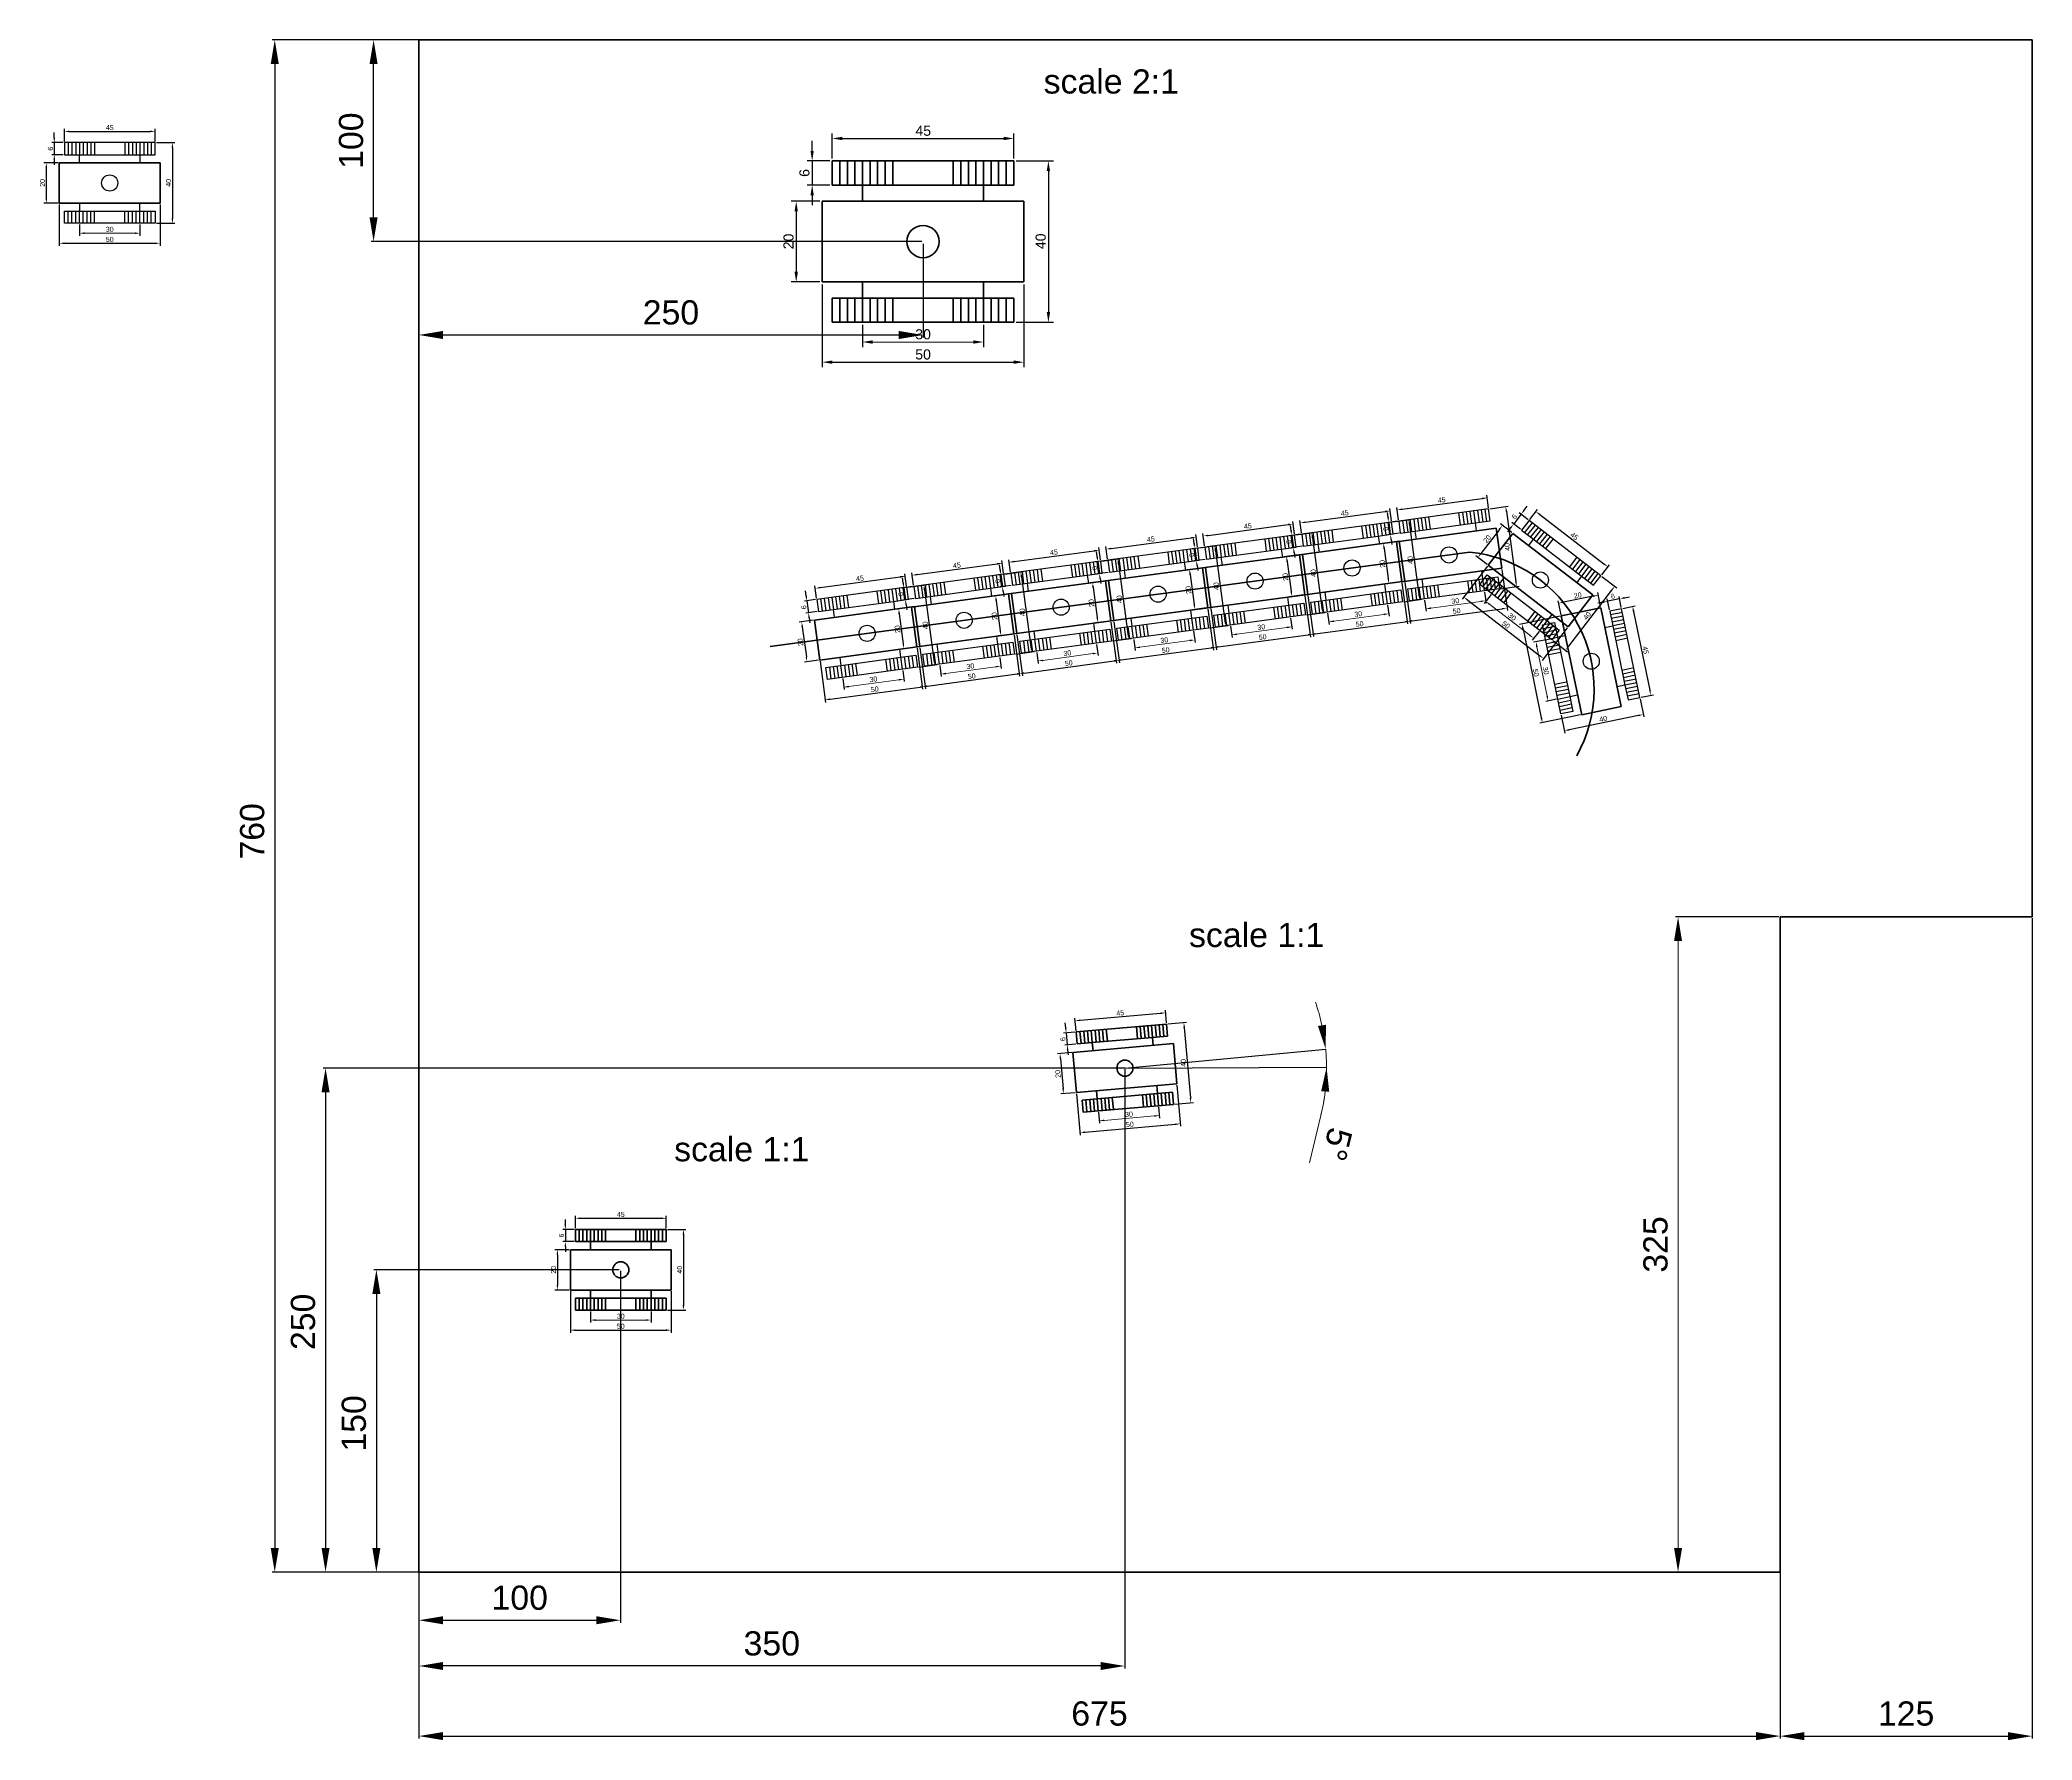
# Model space of a CAD drawing. Header units: millimetres. Extents: x 1874 to 2862, y 1454 to 2298.
import ezdxf
from ezdxf.enums import TextEntityAlignment as Align

# ---------------------------------------------------------------- set-up
doc = ezdxf.new("R2010")
doc.units = ezdxf.units.MM
for name, color, linetype, lineweight in [('Body', 1, 'Continuous', 50), ('Border', 5, 'Continuous', 70), ('Dimensions', 5, 'Continuous', 25), ('Path', 94, 'Continuous', 70), ('Text', 2, 'Continuous', 35)]:
    doc.layers.add(name, color=color, linetype=linetype, lineweight=lineweight)
doc.styles.get("Standard").update_dxf_attribs({"font": 'arial.ttf'})
doc.styles.add('TNR', font='times.ttf')
doc.dimstyles.new('ISO-25', dxfattribs={"dimtxt": 2.5, "dimasz": 2.5, "dimexe": 1.25, "dimexo": 0.625, "dimtad": 1, "dimtxsty": 'Standard', "dimcen": 2.5, "dimadec": 0, "dimazin": 0, "dimtfac": 1, "dimtmove": 0, "dimatfit": 3, "dimfxl": 1, "dimarcsym": 0})

# ---------------------------------------------------------------- blocks, each defined once
blk = doc.blocks.new('*D1')
at = {"layer": 'Defpoints', "color": 0, "transparency": 16777216}
for p in [(2062.03, 1537.58), (2737.03, 1537.58), (2737.03, 1456.24)]:
    blk.add_point(p, dxfattribs=at)
at = {"layer": 'Dimensions', "color": 0, "lineweight": -2, "transparency": 16777216}
for p, q in [((2062.03, 1536.96), (2062.03, 1454.99)), ((2737.03, 1536.96), (2737.03, 1454.99)), ((2074.03, 1456.24), (2725.03, 1456.24))]:
    blk.add_line(p, q, dxfattribs=at)
at = {"layer": 'Dimensions', "color": 0, "transparency": 16777216}
for points in [[(2074.03, 1458.24), (2074.03, 1454.24), (2062.03, 1456.24)], [(2725.03, 1458.24), (2725.03, 1454.24), (2737.03, 1456.24)]]:
    blk.add_solid(points, dxfattribs=at)
at = {"layer": 'Dimensions', "color": 0, "transparency": 16777216, "insert": (2399.53, 1467.36), "char_height": 12, "attachment_point": 5}
blk.add_mtext('675', dxfattribs=at)
blk = doc.blocks.new('*D2')
at = {"layer": 'Defpoints', "color": 0, "transparency": 16777216}
for p in [(2062.03, 2297.58), (1990.54, 1537.58), (2062.03, 1537.58)]:
    blk.add_point(p, dxfattribs=at)
at = {"layer": 'Dimensions', "color": 0, "lineweight": -2, "transparency": 16777216}
for p, q in [((2061.4, 2297.58), (1989.29, 2297.58)), ((1990.54, 2285.58), (1990.54, 1549.58)), ((2061.4, 1537.58), (1989.29, 1537.58))]:
    blk.add_line(p, q, dxfattribs=at)
at = {"layer": 'Dimensions', "color": 0, "transparency": 16777216}
for points in [[(1988.54, 2285.58), (1992.54, 2285.58), (1990.54, 2297.58)], [(1988.54, 1549.58), (1992.54, 1549.58), (1990.54, 1537.58)]]:
    blk.add_solid(points, dxfattribs=at)
at = {"layer": 'Dimensions', "color": 0, "transparency": 16777216, "insert": (1979.41, 1905), "char_height": 12, "attachment_point": 5, "rotation": 90}
blk.add_mtext('760', dxfattribs=at)
blk = doc.blocks.new('*D3')
at = {"layer": 'Defpoints', "color": 0, "transparency": 16777216}
for p in [(2737.03, 1862.58), (2686.43, 1537.58), (2737.03, 1537.58)]:
    blk.add_point(p, dxfattribs=at)
at = {"layer": 'Dimensions', "color": 0, "lineweight": -2, "transparency": 16777216}
for p, q in [((2736.4, 1862.58), (2685.18, 1862.58)), ((2736.4, 1537.58), (2685.18, 1537.58))]:
    blk.add_line(p, q, dxfattribs=at)
at = {"layer": 'Dimensions', "color": 0, "lineweight": 5, "transparency": 16777216}
blk.add_line((2686.43, 1850.58), (2686.43, 1549.58), dxfattribs=at)
at = {"layer": 'Dimensions', "color": 0, "transparency": 16777216}
for points in [[(2684.43, 1850.58), (2688.43, 1850.58), (2686.43, 1862.58)], [(2684.43, 1549.58), (2688.43, 1549.58), (2686.43, 1537.58)]]:
    blk.add_solid(points, dxfattribs=at)
at = {"layer": 'Dimensions', "color": 0, "transparency": 16777216, "insert": (2675.3, 1700.08), "char_height": 12, "attachment_point": 5, "rotation": 90}
blk.add_mtext('325', dxfattribs=at)
blk = doc.blocks.new('*D4')
at = {"layer": 'Defpoints', "color": 0, "transparency": 16777216}
for p in [(2737.03, 1862.58), (2862.03, 1862.58), (2862.03, 1456.22)]:
    blk.add_point(p, dxfattribs=at)
at = {"layer": 'Dimensions', "color": 0, "lineweight": -2, "transparency": 16777216}
for p, q in [((2737.03, 1861.96), (2737.03, 1454.97)), ((2862.03, 1861.96), (2862.03, 1454.97)), ((2749.03, 1456.22), (2850.03, 1456.22))]:
    blk.add_line(p, q, dxfattribs=at)
at = {"layer": 'Dimensions', "color": 0, "transparency": 16777216}
for points in [[(2749.03, 1458.22), (2749.03, 1454.22), (2737.03, 1456.22)], [(2850.03, 1458.22), (2850.03, 1454.22), (2862.03, 1456.22)]]:
    blk.add_solid(points, dxfattribs=at)
at = {"layer": 'Dimensions', "color": 0, "transparency": 16777216, "insert": (2799.53, 1467.35), "char_height": 12, "attachment_point": 5}
blk.add_mtext('125', dxfattribs=at)
blk = doc.blocks.new('*D5')
at = {"layer": 'Defpoints', "color": 0, "transparency": 16777216}
for p in [(2162.03, 1687.58), (2040.94, 1537.58), (2162.03, 1537.58)]:
    blk.add_point(p, dxfattribs=at)
at = {"layer": 'Dimensions', "color": 0, "lineweight": -2, "transparency": 16777216}
for p, q in [((2161.4, 1687.58), (2039.69, 1687.58)), ((2040.94, 1675.58), (2040.94, 1549.58)), ((2161.4, 1537.58), (2039.69, 1537.58))]:
    blk.add_line(p, q, dxfattribs=at)
at = {"layer": 'Dimensions', "color": 0, "transparency": 16777216}
for points in [[(2038.94, 1675.58), (2042.94, 1675.58), (2040.94, 1687.58)], [(2038.94, 1549.58), (2042.94, 1549.58), (2040.94, 1537.58)]]:
    blk.add_solid(points, dxfattribs=at)
at = {"layer": 'Dimensions', "color": 0, "transparency": 16777216, "insert": (2029.82, 1611.32), "char_height": 12, "attachment_point": 5, "rotation": 90}
blk.add_mtext('150', dxfattribs=at)
blk = doc.blocks.new('*D6')
at = {"layer": 'Defpoints', "color": 0, "transparency": 16777216}
for p in [(2062.03, 1687.58), (2162.03, 1687.58), (2162.03, 1513.69)]:
    blk.add_point(p, dxfattribs=at)
at = {"layer": 'Dimensions', "color": 0, "lineweight": -2, "transparency": 16777216}
for p, q in [((2062.03, 1686.96), (2062.03, 1512.44)), ((2162.03, 1686.96), (2162.03, 1512.44)), ((2074.03, 1513.69), (2150.03, 1513.69))]:
    blk.add_line(p, q, dxfattribs=at)
at = {"layer": 'Dimensions', "color": 0, "transparency": 16777216}
for points in [[(2074.03, 1515.69), (2074.03, 1511.69), (2062.03, 1513.69)], [(2150.03, 1515.69), (2150.03, 1511.69), (2162.03, 1513.69)]]:
    blk.add_solid(points, dxfattribs=at)
at = {"layer": 'Dimensions', "color": 0, "transparency": 16777216, "insert": (2112.03, 1524.81), "char_height": 12, "attachment_point": 5}
blk.add_mtext('100', dxfattribs=at)
blk = doc.blocks.new('*D7')
at = {"layer": 'Defpoints', "color": 0, "transparency": 16777216}
for p in [(2412.93, 1787.58), (2015.74, 1537.58), (2412.03, 1537.58)]:
    blk.add_point(p, dxfattribs=at)
at = {"layer": 'Dimensions', "color": 0, "lineweight": -2, "transparency": 16777216}
for p, q in [((2412.31, 1787.58), (2014.49, 1787.58)), ((2015.74, 1775.58), (2015.74, 1549.58)), ((2411.4, 1537.58), (2014.49, 1537.58))]:
    blk.add_line(p, q, dxfattribs=at)
at = {"layer": 'Dimensions', "color": 0, "transparency": 16777216}
for points in [[(2013.74, 1775.58), (2017.74, 1775.58), (2015.74, 1787.58)], [(2013.74, 1549.58), (2017.74, 1549.58), (2015.74, 1537.58)]]:
    blk.add_solid(points, dxfattribs=at)
at = {"layer": 'Dimensions', "color": 0, "transparency": 16777216, "insert": (2004.61, 1661.7), "char_height": 12, "attachment_point": 5, "rotation": 90}
blk.add_mtext('250', dxfattribs=at)
blk = doc.blocks.new('*D8')
at = {"layer": 'Defpoints', "color": 0, "transparency": 16777216}
for p in [(2062.03, 1787.58), (2412.03, 1787.58), (2062.03, 1491.01)]:
    blk.add_point(p, dxfattribs=at)
at = {"layer": 'Dimensions', "color": 0, "lineweight": -2, "transparency": 16777216}
for p, q in [((2062.03, 1786.96), (2062.03, 1489.76)), ((2412.03, 1786.96), (2412.03, 1489.76)), ((2400.03, 1491.01), (2074.03, 1491.01))]:
    blk.add_line(p, q, dxfattribs=at)
at = {"layer": 'Dimensions', "color": 0, "transparency": 16777216}
for points in [[(2074.03, 1493.01), (2074.03, 1489.01), (2062.03, 1491.01)], [(2400.03, 1493.01), (2400.03, 1489.01), (2412.03, 1491.01)]]:
    blk.add_solid(points, dxfattribs=at)
at = {"layer": 'Dimensions', "color": 0, "transparency": 16777216, "insert": (2237.03, 1502.15), "char_height": 12, "attachment_point": 5}
blk.add_mtext('350', dxfattribs=at)
blk = doc.blocks.new('*D9')
at = {"layer": 'Defpoints', "color": 0, "transparency": 16777216}
for p in [(2062.03, 2197.58), (2312.02, 2197.02), (2312.02, 2151.19)]:
    blk.add_point(p, dxfattribs=at)
at = {"layer": 'Dimensions', "color": 0, "lineweight": -2, "transparency": 16777216}
for p, q in [((2062.03, 2196.96), (2062.03, 2149.94)), ((2312.02, 2196.4), (2312.02, 2149.94)), ((2074.03, 2151.19), (2300.02, 2151.19))]:
    blk.add_line(p, q, dxfattribs=at)
at = {"layer": 'Dimensions', "color": 0, "transparency": 16777216}
for points in [[(2074.03, 2153.19), (2074.03, 2149.19), (2062.03, 2151.19)], [(2300.02, 2153.19), (2300.02, 2149.19), (2312.02, 2151.19)]]:
    blk.add_solid(points, dxfattribs=at)
at = {"layer": 'Dimensions', "color": 0, "transparency": 16777216, "insert": (2187.03, 2162.31), "char_height": 12, "attachment_point": 5}
blk.add_mtext('250', dxfattribs=at)
blk = doc.blocks.new('*D10')
at = {"layer": 'Defpoints', "color": 0, "transparency": 16777216}
for p in [(2039.56, 2297.58), (2312.03, 2297.58), (2312.03, 2197.58)]:
    blk.add_point(p, dxfattribs=at)
at = {"layer": 'Dimensions', "color": 0, "lineweight": -2, "transparency": 16777216}
for p, q in [((2311.4, 2297.58), (2038.31, 2297.58)), ((2039.56, 2209.58), (2039.56, 2285.58)), ((2311.4, 2197.58), (2038.31, 2197.58))]:
    blk.add_line(p, q, dxfattribs=at)
at = {"layer": 'Dimensions', "color": 0, "transparency": 16777216}
for points in [[(2037.56, 2285.58), (2041.56, 2285.58), (2039.56, 2297.58)], [(2037.56, 2209.58), (2041.56, 2209.58), (2039.56, 2197.58)]]:
    blk.add_solid(points, dxfattribs=at)
at = {"layer": 'Dimensions', "color": 0, "transparency": 16777216, "insert": (2028.44, 2247.58), "char_height": 12, "attachment_point": 5, "rotation": 90}
blk.add_mtext('100', dxfattribs=at)
blk = doc.blocks.new('*D11')
at = {"layer": 'Defpoints', "color": 0, "transparency": 16777216}
for p in [(2511.69, 1796.9), (2511.93, 1793.93), (2412.13, 1787.55), (2412.13, 1787.55), (2512.13, 1787.97)]:
    blk.add_point(p, dxfattribs=at)
at = {"layer": 'Dimensions', "color": 0, "lineweight": 5, "transparency": 16777216}
blk.add_line((2509.35, 1764.13), (2503.68, 1740.58), dxfattribs=at)
for start, end in [(12.24686, 19.12648), (0.2402, 5.36723), (346.45599, 0.2402), (346.48095, 353.36057)]:
    blk.add_arc((2412.13, 1787.55), 100, start, end, dxfattribs=at)
at = {"layer": 'Dimensions', "color": 0, "transparency": 16777216}
for points in [[(2511.83, 1809.07), (2507.88, 1808.45), (2511.69, 1796.9)], [(2509.46, 1776.1), (2513.46, 1775.87), (2512.13, 1787.97)]]:
    blk.add_solid(points, dxfattribs=at)
at = {"layer": 'Dimensions', "color": 0, "transparency": 16777216, "insert": (2517.31, 1749.76), "char_height": 12, "attachment_point": 5, "rotation": 256.45599}
blk.add_mtext('5°', dxfattribs=at)
blk = doc.blocks.new('Robot1')
for p, q in [((22.5, 20), (-22.5, 20)), ((-22.5, 20), (-22.5, 14)), ((-20.62, 20), (-20.62, 14)), ((-18.75, 20), (-18.75, 14)), ((-16.87, 20), (-16.87, 14)), ((-15, 20), (-15, 14)), ((-13.12, 20), (-13.12, 14)), ((-11.25, 20), (-11.25, 14)), ((-9.37, 20), (-9.37, 14)), ((-7.5, 20), (-7.5, 14)), ((7.5, 20), (7.5, 14)), ((9.38, 20), (9.38, 14)), ((11.25, 20), (11.25, 14)), ((13.13, 20), (13.13, 14)), ((15, 20), (15, 14)), ((16.88, 20), (16.88, 14)), ((18.75, 20), (18.75, 14)), ((20.62, 20), (20.62, 14)), ((22.5, 14), (22.5, 20)), ((-22.5, 14), (-15, 14)), ((-15, 10), (-15, 14)), ((-15, 14), (15, 14)), ((15, 14), (15, 10)), ((15, 14), (22.5, 14)), ((-22.5, -20), (-22.5, -14)), ((-22.5, -14), (-15, -14)), ((-20.62, -20), (-20.62, -14)), ((-18.75, -20), (-18.75, -14)), ((-16.87, -20), (-16.87, -14)), ((-15, -10), (-15, -14)), ((-15, -14), (15, -14)), ((-15, -20), (-15, -14)), ((-13.12, -20), (-13.12, -14)), ((-11.25, -20), (-11.25, -14)), ((-9.37, -20), (-9.37, -14)), ((-7.5, -20), (-7.5, -14)), ((7.5, -20), (7.5, -14)), ((9.38, -20), (9.38, -14)), ((11.25, -20), (11.25, -14)), ((13.13, -20), (13.13, -14)), ((15, -14), (15, -10)), ((15, -14), (22.5, -14)), ((15, -20), (15, -14)), ((16.88, -20), (16.88, -14)), ((18.75, -20), (18.75, -14)), ((20.62, -20), (20.62, -14)), ((22.5, -14), (22.5, -20)), ((22.5, -20), (-22.5, -20))]:
    blk.add_line(p, q)
at = {"color": 7}
blk.add_circle((0, 0), 4, dxfattribs=at)
at = {"layer": 'Body'}
for p, q in [((-25, 10), (-25, -10)), ((25, 10), (-25, 10)), ((25, -10), (25, 10)), ((-25, -10), (25, -10))]:
    blk.add_line(p, q, dxfattribs=at)
at = {"layer": 'Dimensions'}
for p, q in [((-27.49, 22.5), (-27.49, 25)), ((-22.5, 20.62), (-22.5, 26.82)), ((-20, 25.57), (20, 25.57)), ((22.5, 20.62), (22.5, 26.82)), ((-23.12, 20), (-28.74, 20)), ((-27.49, 20), (-27.49, 14)), ((23.13, 20), (32.33, 20)), ((31.08, 17.5), (31.08, -17.5)), ((-25.62, 10), (-32.69, 10)), ((-23.12, 14), (-28.74, 14)), ((-27.49, 11.5), (-27.49, 9)), ((-31.44, 7.5), (-31.44, -7.5)), ((-25.62, -10), (-32.69, -10)), ((-25, -10.62), (-25, -31.16)), ((25, -10.62), (25, -31.16)), ((-15, -20.62), (-15, -26.16)), ((15, -20.62), (15, -26.16)), ((23.13, -20), (32.33, -20)), ((-22.5, -29.91), (22.5, -29.91))]:
    blk.add_line(p, q, dxfattribs=at)
at = {"layer": 'Dimensions', "lineweight": 9}
blk.add_line((-12.5, -24.91), (12.5, -24.91), dxfattribs=at)
at = {"layer": 'Dimensions'}
for points in [[(-20, 25.99), (-20, 25.15), (-22.5, 25.57)], [(20, 25.99), (20, 25.15), (22.5, 25.57)], [(-27.91, 22.5), (-27.08, 22.5), (-27.49, 20)], [(30.67, 17.5), (31.5, 17.5), (31.08, 20)], [(-31.86, 7.5), (-31.03, 7.5), (-31.44, 10)], [(-27.91, 11.5), (-27.08, 11.5), (-27.49, 14)], [(-31.86, -7.5), (-31.03, -7.5), (-31.44, -10)], [(30.67, -17.5), (31.5, -17.5), (31.08, -20)], [(-12.5, -24.5), (-12.5, -25.33), (-15, -24.91)], [(12.5, -24.5), (12.5, -25.33), (15, -24.91)], [(-22.5, -29.49), (-22.5, -30.32), (-25, -29.91)], [(22.5, -29.49), (22.5, -30.32), (25, -29.91)]]:
    blk.add_solid(points, dxfattribs=at)
at = {"color": 7, "style": 'TNR', "flags": 2}
blk.add_attdef('ROBOT', text='', height=10, dxfattribs=at).set_placement((0.34, 32.1), align=Align.CENTER)
at = {"color": 7, "style": 'TNR', "flags": 1}
for tag, p in [('HEIGHT', (-51.74, -1.11)), ('WIDTH', (-6.68, -36.31))]:
    blk.add_attdef(tag, p, '', height=2.5, dxfattribs=at)
at = {"layer": 'Dimensions'}
for s, p in [('45', (-1.89, 26.24)), ('30', (-1.93, -24.24)), ('50', (-1.93, -29.24))]:
    blk.add_text(s, height=2.5, dxfattribs=at).set_placement(p)
for s, p in [('6', (-28.16, 16.04)), ('20', (-32.11, -1.91)), ('40', (30.41, -1.88))]:
    blk.add_text(s, height=2.5, rotation=90, dxfattribs=at).set_placement(p)

msp = doc.modelspace()

# ---------------------------------------------------------------- linework, layer by layer
at = {"layer": 'Border'}
for p, q in [((2062.025, 2297.583), (2062.025, 1537.583)), ((2862.025, 2297.583), (2062.025, 2297.583)), ((2862.025, 1862.583), (2862.025, 2297.583)), ((2737.025, 1537.583), (2737.025, 1862.583)), ((2737.025, 1862.583), (2862.025, 1862.583)), ((2062.025, 1537.583), (2737.025, 1537.583))]:
    msp.add_line(p, q, dxfattribs=at)
at = {"layer": 'Dimensions'}
for q in [(2511.69, 1796.902), (2512.128, 1787.967)]:
    msp.add_line((2412.129, 1787.548), q, dxfattribs=at)
at = {"layer": 'Path'}
msp.add_lwpolyline([(2236.224, 1996.723), (2583.089, 2043.458, -0.5412697), (2636.156, 1942.412)], format="xyb", dxfattribs=at)

# ---------------------------------------------------------------- block references
at = {"color": 7}
msp.add_blockref('Robot1', (1908.708, 2226.582), dxfattribs=at)
for p, rotation in [((2572.864, 2042.08), 7.673520136094987), ((2524.773, 2035.6), 7.673520136094987), ((2618.175, 2029.636), 322.4396761945482), ((2428.59, 2022.641), 7.673520136094987), ((2476.681, 2029.121), 7.673520136094987), ((2380.498, 2016.162), 7.673520136094987), ((2284.315, 2003.202), 7.673520136094987), ((2332.407, 2009.682), 7.673520136094987), ((2643.381, 1989.367), 281.6481963261415)]:
    msp.add_blockref('Robot1', p, dxfattribs=dict(at, rotation=rotation))
at = {"layer": 'Body', "rotation": 5}
msp.add_blockref('Robot1', (2412.129, 1787.548), dxfattribs=at)
at = {"layer": 'Path', "xscale": 2, "yscale": 2, "zscale": 2}
msp.add_blockref('Robot1', (2312.025, 2197.523), dxfattribs=at)
at = {"layer": 'Text'}
msp.add_blockref('Robot1', (2162.137, 1687.497), dxfattribs=at)

# ---------------------------------------------------------------- texts
at = {"layer": 'Body', "color": 0}
for s, p in [('scale 2:1', (2405.379, 2270.944)), ('scale 1:1', (2477.48, 1847.605)), ('scale 1:1', (2222.162, 1741.348))]:
    msp.add_text(s, height=12, dxfattribs=at).set_placement(p, align=Align.CENTER)

# ---------------------------------------------------------------- dimensions: what is measured, and where the dimension line sits
at = {"layer": 'Dimensions'}
for base, p1, p2, override, picture, middle in [((1990.537, 1537.583), (2062.025, 2297.583), (2062.025, 1537.583), {"dimtxt": 12, "dimasz": 12, "dimgap": 5}, '*D2', (1990.537, 1905.003)), ((2015.74, 1537.583), (2412.934, 1787.582), (2412.025, 1537.583), {"dimtxt": 12, "dimasz": 12, "dimgap": 5, "dimtoh": 1}, '*D7', (2015.74, 1661.704)), ((2040.943, 1537.583), (2162.025, 1687.583), (2162.025, 1537.583), {"dimtxt": 12, "dimasz": 12, "dimgap": 5}, '*D5', (2040.943, 1611.316))]:
    dim = msp.add_linear_dim(base=base, p1=p1, p2=p2, angle=90, dimstyle='ISO-25', override=override, dxfattribs=at)
    dim.commit()
    dim.dimension.update_dxf_attribs({"geometry": picture, "text_midpoint": middle, "dimtype": 160})
for base, p1, p2, override, picture, middle in [((2039.563, 2297.583), (2312.025, 2197.583), (2312.025, 2297.583), {"dimtxt": 12, "dimasz": 12, "dimgap": 5}, '*D10', (2028.436, 2247.583)), ((2686.433, 1537.583), (2737.025, 1862.583), (2737.025, 1537.583), {"dimtxt": 12, "dimasz": 12, "dimgap": 5, "dimlwd": 5}, '*D3', (2675.302, 1700.083))]:
    dim = msp.add_linear_dim(base=base, p1=p1, p2=p2, angle=90, dimstyle='ISO-25', override=override, dxfattribs=at)
    dim.commit()
    dim.dimension.update_dxf_attribs({"geometry": picture, "text_midpoint": middle})
dim = msp.add_linear_dim(base=(2312.025, 2151.188), p1=(2062.025, 2197.583), p2=(2312.025, 2197.022), dimstyle='ISO-25', override={"dimtxt": 12, "dimasz": 12, "dimgap": 5}, dxfattribs=at)
dim.commit()
dim.dimension.update_dxf_attribs({"geometry": '*D9', "text_midpoint": (2187.025, 2162.314)})
for base, p1, p2, override, picture, middle in [((2862.025, 1456.22), (2737.025, 1862.583), (2862.025, 1862.583), {"dimtxt": 12, "dimasz": 12, "dimgap": 5}, '*D4', (2799.525, 1456.22)), ((2062.025, 1491.014), (2412.025, 1787.583), (2062.025, 1787.583), {"dimtxt": 12, "dimasz": 12, "dimgap": 5}, '*D8', (2237.025, 1491.014)), ((2162.025, 1513.688), (2062.025, 1687.583), (2162.025, 1687.583), {"dimtxt": 12, "dimasz": 12, "dimgap": 5}, '*D6', (2112.025, 1513.688)), ((2737.025, 1456.236), (2062.025, 1537.583), (2737.025, 1537.583), {"dimscale": 0, "dimtxt": 12, "dimasz": 12, "dimgap": 5}, '*D1', (2399.525, 1456.236))]:
    dim = msp.add_linear_dim(base=base, p1=p1, p2=p2, dimstyle='ISO-25', override=override, dxfattribs=at)
    dim.commit()
    dim.dimension.update_dxf_attribs({"geometry": picture, "text_midpoint": middle, "dimtype": 160})
dim = msp.add_angular_dim_2l(base=(2511.925, 1793.928), line1=((2412.129, 1787.548), (2512.128, 1787.967)), line2=((2412.129, 1787.548), (2511.69, 1796.902)), dimstyle='ISO-25', override={"dimtxt": 12, "dimasz": 12, "dimgap": 5, "dimlwd": 5}, dxfattribs=at)
dim.commit()
dim.dimension.update_dxf_attribs({"geometry": '*D11', "text_midpoint": (2517.306, 1749.756)})

doc.saveas('drawing.dxf')
